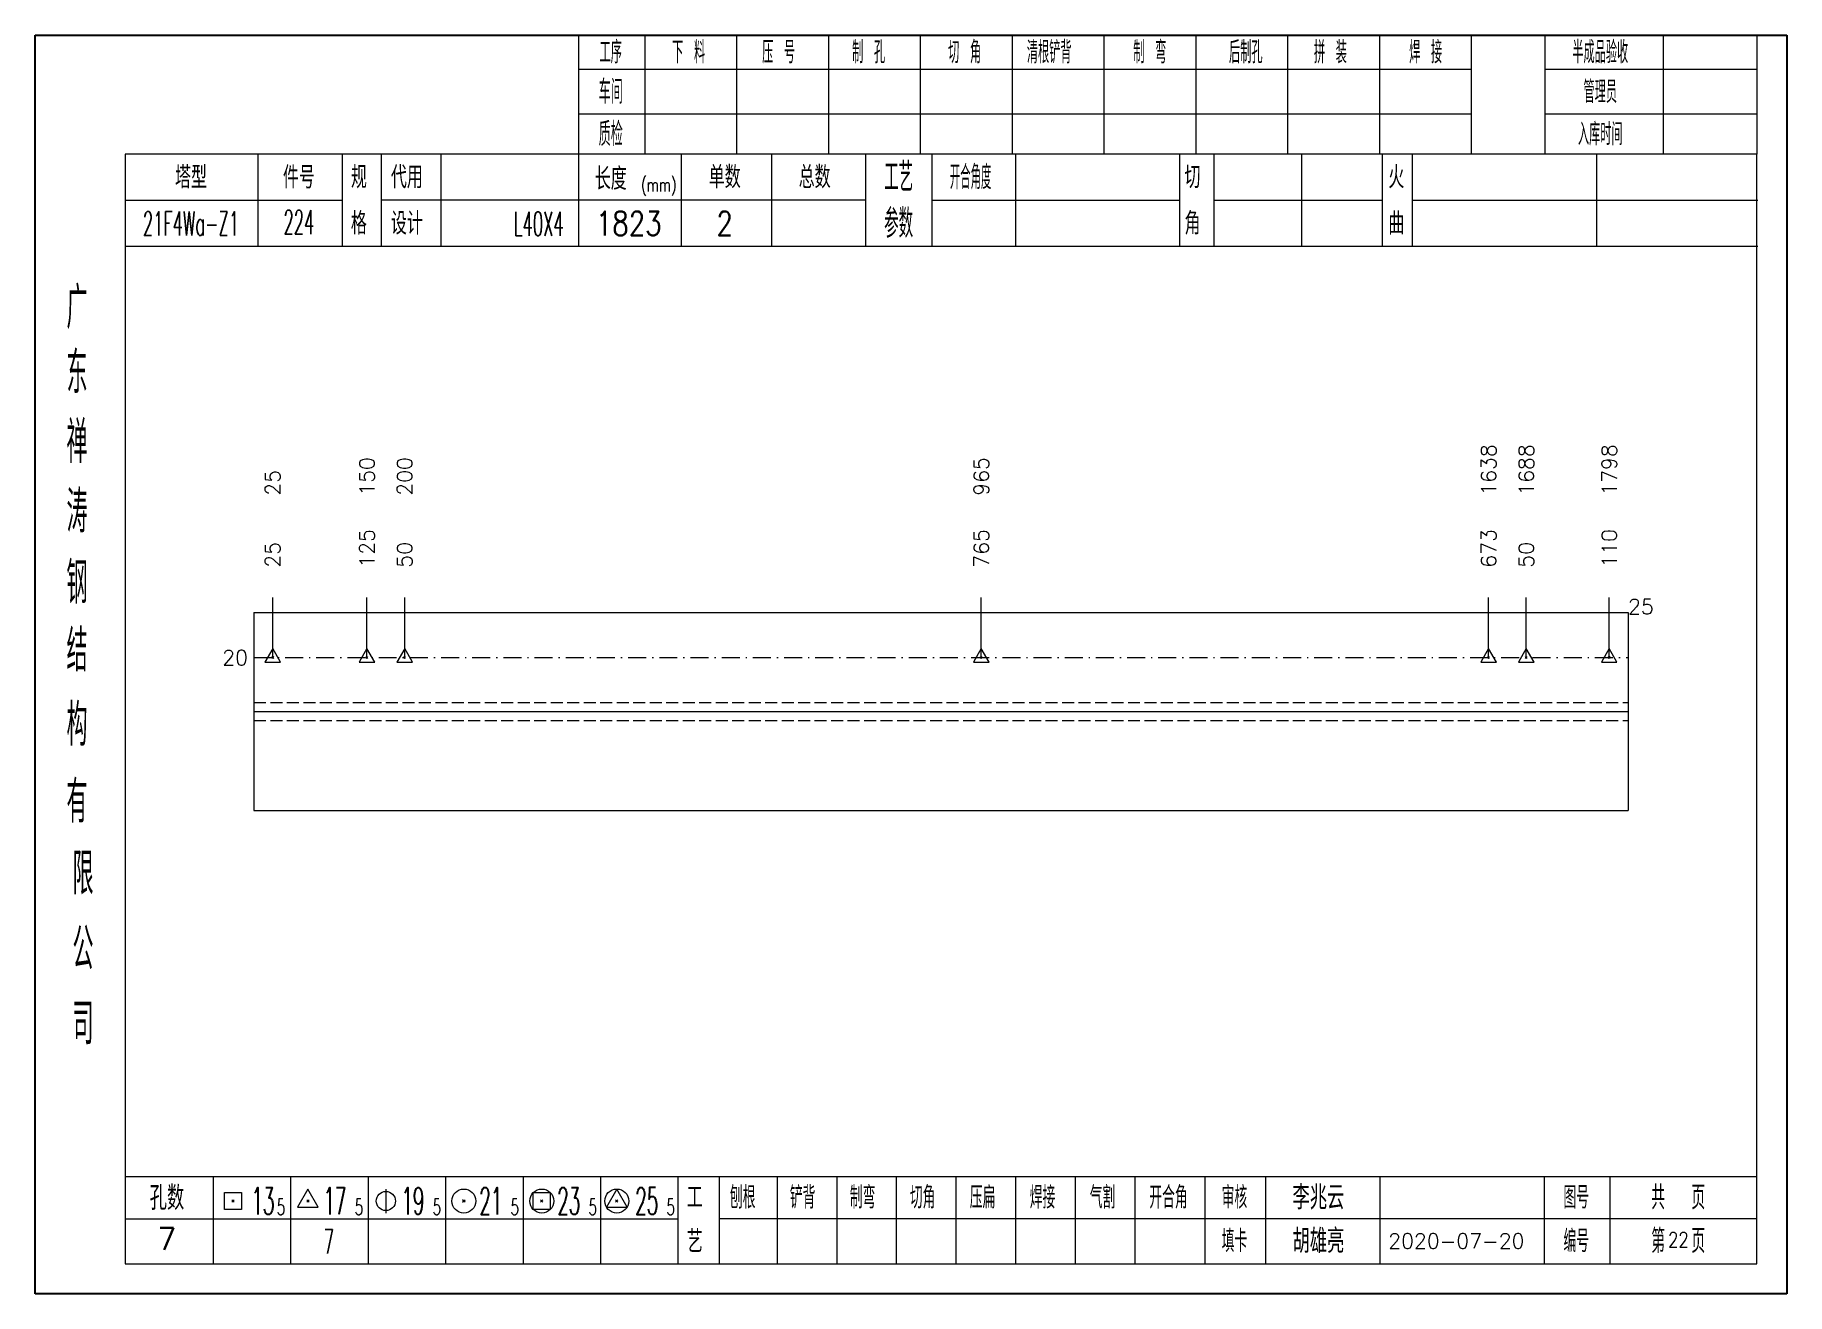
# Model space of a CAD drawing. Extents: x 1310 to 15542, y -76 to 8381.
# Drawn here: x 8071.2 to 8363.3, y 5083.7 to 5293.7 of the extents above; entities that cross this region are included whole.
import ezdxf
from ezdxf.enums import TextEntityAlignment as Align

# ---------------------------------------------------------------- set-up
doc = ezdxf.new("R2010")
doc.units = 0
doc.header["$MEASUREMENT"] = 0
doc.linetypes.add('一点画线', pattern=[5.2, 3, -1, 0.2, -1])
doc.linetypes.add('虚线', pattern=[2.75, 2, -0.75])
doc.layers.get('0').update_dxf_attribs({"linetype": 'CONTINUOUS', "lineweight": 25})
for name, color, linetype, lineweight in [('1', 7, 'CONTINUOUS', 25), ('4', 7, 'CONTINUOUS', 25), ('5', 7, 'CONTINUOUS', 25)]:
    doc.layers.add(name, color=color, linetype=linetype, lineweight=lineweight)
doc.styles.get("Standard").update_dxf_attribs({"font": 'simplex.shx', "width": 0.7, "height": 3, "bigfont": 'gbhzfs.shx'})

msp = doc.modelspace()

# ---------------------------------------------------------------- texts
at = {"color": 7, "linetype": 'Continuous', "lineweight": 13}
for s, p in [('1638', (8313.529, 5216.854)), ('1688', (8319.814, 5216.854)), ('1798', (8333.639, 5216.854)), ('25', (8110.794, 5216.854)), ('150', (8126.505, 5216.854)), ('200', (8132.789, 5216.854)), ('965', (8228.941, 5216.854))]:
    msp.add_text(s, height=2.5, rotation=90, dxfattribs=at).set_placement(p, align=Align.MIDDLE_LEFT)
at = {"color": 8, "linetype": 'Continuous', "lineweight": 9}
for s, p in [('25', (8110.794, 5204.854)), ('125', (8126.505, 5204.854)), ('50', (8132.789, 5204.854)), ('765', (8228.941, 5204.854)), ('673', (8313.529, 5204.854)), ('50', (8319.814, 5204.854)), ('110', (8333.639, 5204.854))]:
    msp.add_text(s, height=2.5, rotation=90, dxfattribs=at).set_placement(p, align=Align.MIDDLE_LEFT)
at = {"color": 7, "linetype": 'Continuous', "lineweight": 13}
msp.add_text('25', height=2.5, dxfattribs=at).set_placement((8336.782, 5198.354), align=Align.MIDDLE_LEFT)
msp.add_text('20', height=2.5, dxfattribs=at).set_placement((8106.652, 5189.854), align=Align.MIDDLE_RIGHT)
at = {"layer": '4', "color": 1, "linetype": 'Continuous', "lineweight": 25}
for s, height, width, p in [('工序', 3.7, 0.7, (8167.152, 5290.811)), ('下 料', 3.7, 0.7, (8180.152, 5290.811)), ('压 号', 3.7, 0.7, (8195.152, 5290.811)), ('制 孔', 3.7, 0.7, (8210.152, 5290.811)), ('切 角', 3.7, 0.7, (8226.152, 5290.811)), ('清根铲背 ', 3.7, 0.7, (8241.152, 5290.811)), (' 制 弯', 3.7, 0.7, (8256.152, 5290.811)), (' 后制孔', 3.7, 0.7, (8272.152, 5290.811)), ('拼 装', 3.7, 0.7, (8287.152, 5290.811)), (' 焊 接', 3.7, 0.7, (8302.152, 5290.811)), ('半成品验收', 3.7, 0.7, (8332.152, 5290.811)), ('车间', 4, 0.7, (8167.152, 5284.211)), ('管理员', 3.7, 0.7, (8332.152, 5284.211)), ('质检', 4, 0.7, (8167.152, 5277.151)), ('入库时间', 3.7, 0.7, (8332.152, 5277.151)), ('(mm)', 2.24, 0.7, (8175.152, 5268.711)), ('工艺', 4.8, 0.7, (8215.152, 5269.971)), ('开合角度', 4, 0.6, (8227.152, 5269.971)), ('21F4Wa-Z1', 4, 0.5, (8097.152, 5262.231)), ('224', 4, 0.5, (8115.152, 5262.481)), ('L40X4', 4, 0.5, (8155.152, 5262.211)), ('1823', 4, 0.8, (8170.152, 5262.261)), ('2', 4, 0.8, (8186.152, 5262.261)), ('参数', 4.8, 0.7, (8215.152, 5262.261)), ('广', 6.96, 0.7, (8078.152, 5248.181)), ('东', 6.96, 0.7, (8078.152, 5237.391)), ('禅', 6.96, 0.7, (8078.152, 5225.801)), ('涛', 6.96, 0.7, (8078.152, 5214.201)), ('钢', 6.96, 0.7, (8078.152, 5202.311)), ('结', 6.96, 0.7, (8078.152, 5191.001)), ('构', 6.96, 0.7, (8078.152, 5178.621)), ('有', 6.96, 0.7, (8078.152, 5165.811)), ('限', 6.96, 0.7, (8079.152, 5153.811)), ('公', 6.96, 0.7, (8079.152, 5141.271)), ('司', 6.96, 0.7, (8079.152, 5128.791)), ('13', 4.47, 0.5, (8109.152, 5099.211)), ('17', 4.47, 0.5, (8121.152, 5099.211)), ('19', 4.47, 0.5, (8134.152, 5099.211)), ('21', 4.47, 0.5, (8147.152, 5099.211)), ('23', 4.47, 0.5, (8160.152, 5099.211)), ('25', 4.47, 0.5, (8173.152, 5099.211)), ('刨根', 3.7, 0.8, (8189.152, 5099.811)), ('铲背', 3.7, 0.8, (8199.152, 5099.811)), ('制弯', 3.7, 0.8, (8209.152, 5099.811)), ('切角', 3.7, 0.8, (8219.152, 5099.811)), ('压扁', 3.7, 0.8, (8229.152, 5099.811)), ('焊接', 3.7, 0.8, (8239.152, 5099.811)), ('气割', 3.7, 0.8, (8249.152, 5099.811)), ('开合角', 3.7, 0.8, (8260.152, 5099.811)), ('审核', 3.7, 0.8, (8271.152, 5099.811)), ('图号', 3.7, 0.8, (8328.152, 5099.811)), ('共  页', 4, 0.8, (8345.152, 5099.811)), ('5', 2.68, 0.6, (8112.152, 5098.211)), ('5', 2.68, 0.6, (8125.152, 5098.211)), ('5', 2.68, 0.6, (8138.152, 5098.211)), ('5', 2.68, 0.6, (8151.152, 5098.211)), ('5', 2.68, 0.6, (8164.152, 5098.211)), ('5', 2.68, 0.6, (8177.152, 5098.211)), ('填卡', 3.7, 0.8, (8271.152, 5092.541)), ('编号', 3.7, 0.8, (8328.152, 5092.541)), ('第  页', 4, 0.8, (8345.152, 5092.541)), ('7', 4, 0.5, (8120.152, 5092.461))]:
    msp.add_text(s, height=height, dxfattribs=dict(at, width=width)).set_placement(p, align=Align.MIDDLE_CENTER)
for s, height, p in [('塔型', 3.7, (8097.152, 5269.941)), ('件号', 3.7, (8115.152, 5269.941)), ('规', 3.7, (8125.152, 5269.971)), ('代用', 3.7, (8133.152, 5269.971)), ('长度', 3.7, (8167.152, 5269.711)), ('单数', 3.7, (8186.152, 5269.971)), ('总数', 3.7, (8201.152, 5269.971)), ('切', 3.7, (8264.152, 5269.971)), ('火', 3.7, (8298.152, 5269.971)), ('格', 3.7, (8125.152, 5262.261)), ('设计', 3.7, (8133.152, 5262.261)), ('角', 3.7, (8264.152, 5262.261)), ('曲', 3.7, (8298.152, 5262.261)), ('孔数', 4, (8093.152, 5099.731)), ('工', 3.7, (8181.152, 5099.811)), ('李兆云', 4, (8285.152, 5099.811)), ('7', 3.7, (8093.152, 5092.901)), ('胡雄亮', 4, (8285.152, 5092.541)), ('艺', 3.7, (8181.152, 5092.461)), ('2020-07-20', 2.5, (8308.152, 5092.541))]:
    msp.add_text(s, height=height, dxfattribs=at).set_placement(p, align=Align.MIDDLE_CENTER)
at = {"layer": '4', "color": 6, "linetype": 'Continuous', "lineweight": 25, "width": 0.8}
msp.add_text('22', height=2.5, dxfattribs=at).set_placement((8345.177, 5092.769), align=Align.MIDDLE_CENTER)

# ---------------------------------------------------------------- blocks, each defined once
blk = doc.blocks.new('孔17.5')
at = {"layer": '5', "color": 7, "linetype": 'Continuous', "lineweight": 13}
for p, q in [((0, 1), (-0.866, -0.5)), ((-0.1, -0.1), (0.1, 0.1)), ((0.1, -0.1), (-0.1, 0.1)), ((0.866, -0.5), (0, 1)), ((-0.866, -0.5), (0.866, -0.5))]:
    blk.add_line(p, q, dxfattribs=at)
blk = doc.blocks.new('CTJGK')
at = {"color": 6, "linetype": 'Continuous'}
for p, q in [((0, 209.97), (292.13, 209.97)), ((0, 0), (0, 209.97)), ((292.13, 209.97), (292.13, 0)), ((292.13, 0), (0, 0))]:
    blk.add_line(p, q, dxfattribs=at)

# ---------------------------------------------------------------- linework, layer by layer
at = {"color": 7, "linetype": 'Continuous', "lineweight": 18}
for p, q in [((8107.652, 5197.354), (8107.652, 5164.354)), ((8107.652, 5197.354), (8336.782, 5197.354)), ((8336.782, 5197.354), (8336.782, 5164.354)), ((8107.652, 5180.854), (8336.782, 5180.854))]:
    msp.add_line(p, q, dxfattribs=at)
at = {"color": 7, "linetype": 'Continuous', "lineweight": 13}
for p, q in [((8110.794, 5189.854), (8110.794, 5199.854)), ((8126.505, 5189.854), (8126.505, 5199.854)), ((8132.789, 5189.854), (8132.789, 5199.854)), ((8228.941, 5189.854), (8228.941, 5199.854)), ((8313.529, 5189.854), (8313.529, 5199.854)), ((8319.814, 5189.854), (8319.814, 5199.854)), ((8333.639, 5189.854), (8333.639, 5199.854))]:
    msp.add_line(p, q, dxfattribs=at)
at = {"color": 3, "linetype": '一点画线', "lineweight": 13}
msp.add_line((8107.652, 5189.854), (8336.782, 5189.854), dxfattribs=at)
at = {"color": 1, "linetype": '虚线', "lineweight": 18}
for p, q in [((8107.652, 5182.354), (8336.782, 5182.354)), ((8107.652, 5179.354), (8336.782, 5179.354))]:
    msp.add_line(p, q, dxfattribs=at)
at = {"layer": '1', "color": 7, "linetype": 'Continuous', "lineweight": 18}
msp.add_line((8107.652, 5164.354), (8336.782, 5164.354), dxfattribs=at)
at = {"layer": '4', "color": 1, "linetype": 'Continuous', "lineweight": 18}
for p, q in [((8071.152, 5293.681), (8071.152, 5083.711)), ((8363.282, 5293.681), (8071.152, 5293.681)), ((8161.782, 5293.681), (8161.782, 5273.841)), ((8172.812, 5293.681), (8172.812, 5273.821)), ((8188.122, 5293.681), (8188.122, 5273.821)), ((8203.442, 5293.681), (8203.442, 5273.821)), ((8218.752, 5293.681), (8218.752, 5273.821)), ((8234.062, 5293.681), (8234.062, 5273.821)), ((8249.372, 5293.681), (8249.372, 5273.821)), ((8264.692, 5293.681), (8264.692, 5273.821)), ((8280.002, 5293.681), (8280.002, 5273.821)), ((8295.312, 5293.681), (8295.312, 5273.821)), ((8310.622, 5293.681), (8310.622, 5273.841)), ((8310.622, 5293.681), (8310.622, 5273.821)), ((8322.902, 5293.681), (8322.902, 5273.821)), ((8342.652, 5293.681), (8342.652, 5273.821)), ((8358.232, 5293.681), (8358.232, 5273.821)), ((8363.282, 5263.881), (8363.282, 5293.681)), ((8310.622, 5287.951), (8161.782, 5287.951)), ((8358.232, 5287.951), (8322.902, 5287.951)), ((8310.622, 5280.471), (8161.782, 5280.471)), ((8358.232, 5280.471), (8322.902, 5280.471)), ((8086.162, 5273.821), (8086.162, 5088.761)), ((8358.232, 5273.821), (8086.162, 5273.821)), ((8108.282, 5273.831), (8108.282, 5258.411)), ((8122.432, 5258.411), (8122.432, 5273.821)), ((8128.932, 5258.411), (8128.932, 5273.821)), ((8138.802, 5273.821), (8138.802, 5258.411)), ((8161.782, 5273.841), (8161.782, 5258.411)), ((8178.902, 5273.821), (8178.902, 5258.411)), ((8193.952, 5273.821), (8193.952, 5258.411)), ((8209.652, 5273.821), (8209.652, 5258.411)), ((8220.712, 5273.821), (8220.712, 5258.411)), ((8234.662, 5273.821), (8234.662, 5258.411)), ((8261.962, 5273.821), (8261.962, 5258.411)), ((8267.722, 5273.821), (8267.722, 5258.411)), ((8282.342, 5273.821), (8282.342, 5258.411)), ((8295.802, 5273.821), (8295.802, 5258.411)), ((8300.792, 5273.821), (8300.792, 5258.411)), ((8331.532, 5273.821), (8331.532, 5258.411)), ((8358.232, 5088.761), (8358.232, 5273.821)), ((8122.432, 5266.061), (8086.162, 5266.061)), ((8209.652, 5266.111), (8128.932, 5266.111)), ((8220.712, 5266.111), (8261.962, 5266.111)), ((8267.722, 5266.111), (8295.802, 5266.111)), ((8300.792, 5266.111), (8358.412, 5266.111)), ((8363.282, 5083.711), (8363.282, 5263.881)), ((8358.412, 5258.411), (8086.162, 5258.411)), ((8086.162, 5103.291), (8358.232, 5103.291)), ((8100.852, 5103.291), (8100.852, 5088.761)), ((8113.782, 5088.761), (8113.782, 5103.291)), ((8126.712, 5103.291), (8126.712, 5088.761)), ((8139.632, 5088.761), (8139.632, 5103.291)), ((8152.562, 5103.291), (8152.562, 5088.761)), ((8165.492, 5088.761), (8165.492, 5103.291)), ((8178.412, 5088.761), (8178.412, 5103.291)), ((8185.282, 5088.761), (8185.282, 5103.291)), ((8194.942, 5088.761), (8194.942, 5103.291)), ((8204.882, 5088.761), (8204.882, 5103.291)), ((8214.822, 5088.761), (8214.822, 5103.291)), ((8224.772, 5088.761), (8224.772, 5103.291)), ((8234.712, 5088.761), (8234.712, 5103.291)), ((8244.652, 5088.761), (8244.652, 5103.291)), ((8254.602, 5088.761), (8254.602, 5103.291)), ((8266.242, 5088.761), (8266.242, 5103.291)), ((8276.392, 5088.761), (8276.392, 5103.291)), ((8295.452, 5088.761), (8295.452, 5103.291)), ((8322.832, 5088.761), (8322.832, 5103.291)), ((8333.792, 5088.761), (8333.792, 5103.291)), ((8178.412, 5096.161), (8086.162, 5096.161)), ((8185.242, 5096.321), (8358.232, 5096.321)), ((8086.162, 5088.761), (8358.232, 5088.761)), ((8071.152, 5083.711), (8363.282, 5083.711))]:
    msp.add_line(p, q, dxfattribs=at)
at = {"layer": '4', "color": 7, "linetype": 'Continuous', "lineweight": 13}
for p, q in [((8102.738, 5097.797), (8102.738, 5100.625)), ((8102.738, 5100.625), (8105.566, 5100.625)), ((8105.566, 5100.625), (8105.566, 5097.797)), ((8116.652, 5101.211), (8114.92, 5098.211)), ((8118.384, 5098.211), (8116.652, 5101.211)), ((8129.652, 5101.211), (8129.652, 5097.211)), ((8154.238, 5097.797), (8154.238, 5100.625)), ((8154.238, 5100.625), (8157.066, 5100.625)), ((8157.066, 5100.625), (8157.066, 5097.797)), ((8168.152, 5101.211), (8166.42, 5098.211)), ((8169.884, 5098.211), (8168.152, 5101.211)), ((8105.566, 5097.797), (8102.738, 5097.797)), ((8103.952, 5099.011), (8104.352, 5099.411)), ((8104.352, 5099.011), (8103.952, 5099.411)), ((8114.92, 5098.211), (8118.384, 5098.211)), ((8116.452, 5099.011), (8116.852, 5099.411)), ((8116.852, 5099.011), (8116.452, 5099.411)), ((8142.452, 5099.011), (8142.852, 5099.411)), ((8142.852, 5099.011), (8142.452, 5099.411)), ((8157.066, 5097.797), (8154.238, 5097.797)), ((8155.452, 5099.011), (8155.852, 5099.411)), ((8155.852, 5099.011), (8155.452, 5099.411)), ((8166.42, 5098.211), (8169.884, 5098.211)), ((8167.952, 5099.011), (8168.352, 5099.411)), ((8168.352, 5099.011), (8167.952, 5099.411))]:
    msp.add_line(p, q, dxfattribs=at)
for centre, radius in [((8129.652, 5099.211), 1.6), ((8142.652, 5099.211), 2), ((8155.652, 5099.211), 2), ((8168.152, 5099.211), 2)]:
    msp.add_circle(centre, radius, dxfattribs=at)

# ---------------------------------------------------------------- block references
at = {"color": 0, "linetype": 'Continuous'}
msp.add_blockref('CTJGK', (8071.152, 5083.711), dxfattribs=at)
at = {"color": 8, "linetype": 'Continuous', "lineweight": 9, "xscale": 1.5, "yscale": 1.5, "zscale": 1.5}
for p in [(8110.794, 5189.854), (8126.505, 5189.854), (8132.789, 5189.854), (8228.941, 5189.854), (8313.529, 5189.854), (8319.814, 5189.854), (8333.639, 5189.854)]:
    msp.add_blockref('孔17.5', p, dxfattribs=at)

msp.set_redraw_order([(e.dxf.handle, doc.entitydb.next_handle()) for e in msp.query("TEXT MTEXT ATTDEF DIMENSION ARC_DIMENSION")])  # texts and dimensions are drawn at this point

doc.saveas('drawing.dxf')
